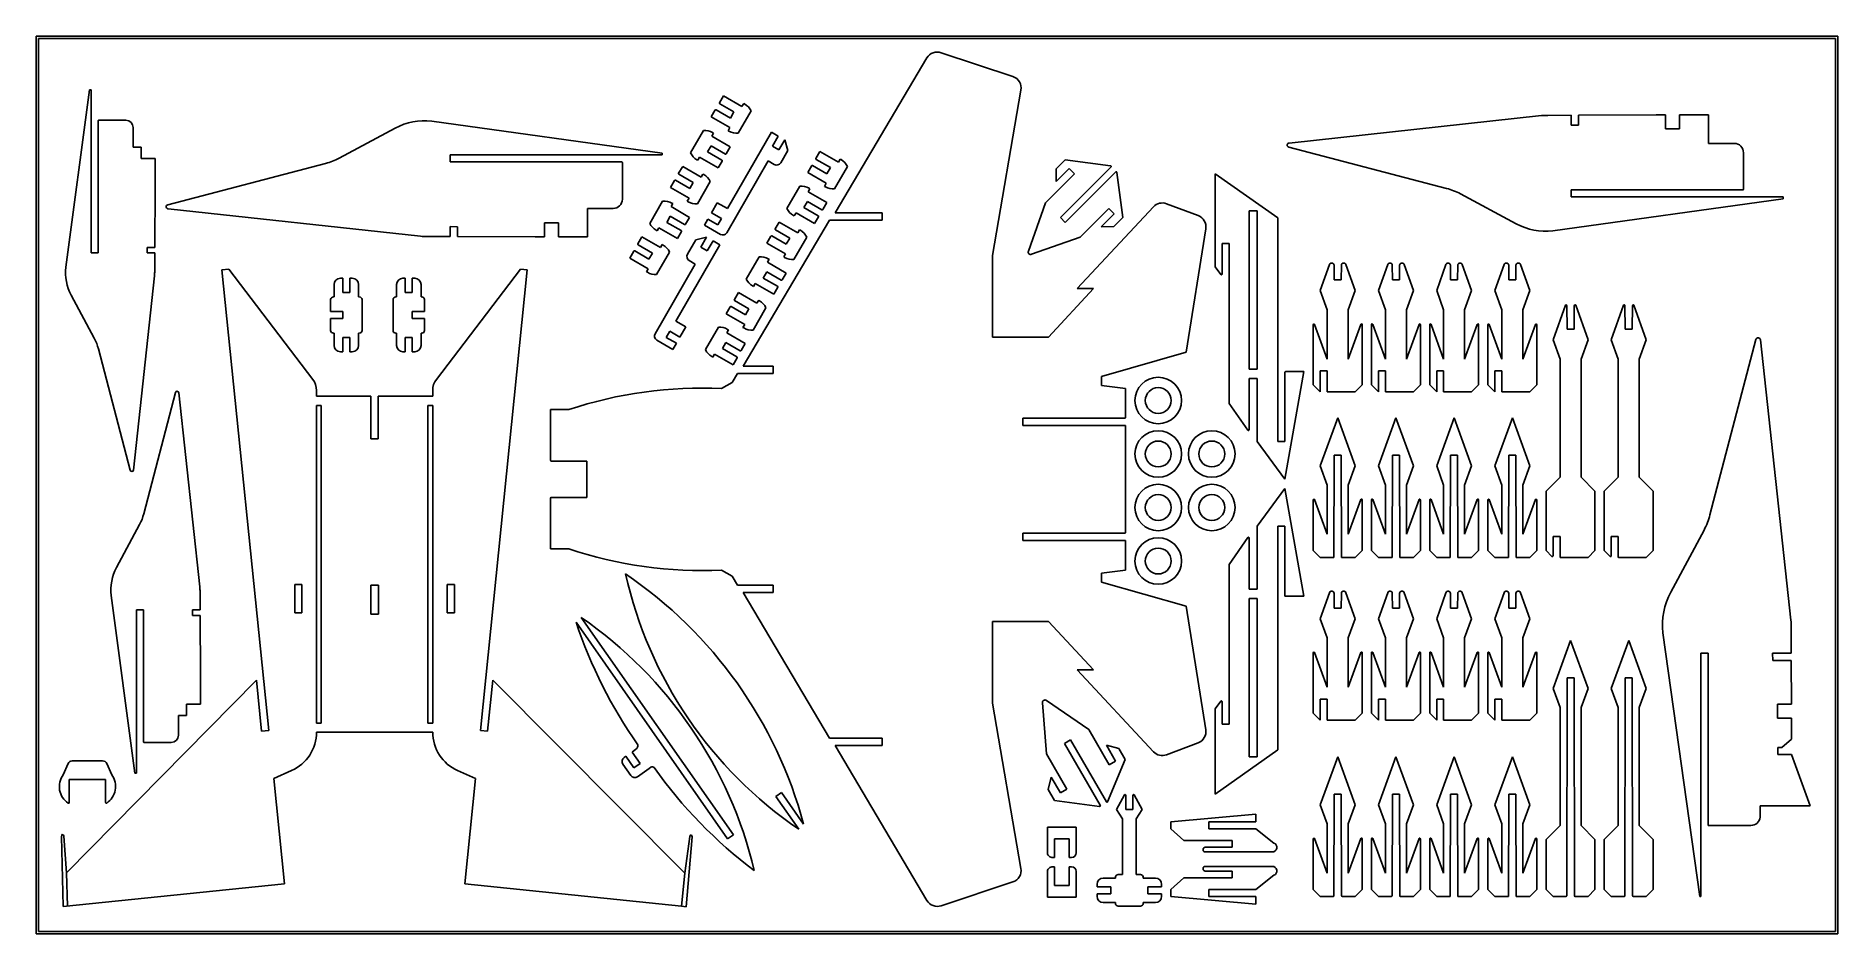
# Model space of a CAD drawing. Extents: x 0 to 250, y 0 to 125.
import ezdxf

# ---------------------------------------------------------------- set-up
doc = ezdxf.new("R2010")
doc.units = 0
for name, color, linetype in [('RED', 1, 'CONTINUOUS'), ('WHITE', 7, 'CONTINUOUS'), ('YELLOW', 2, 'CONTINUOUS')]:
    doc.layers.add(name, color=color, linetype=linetype)

msp = doc.modelspace()

# ---------------------------------------------------------------- linework, layer by layer
at = {"layer": 'RED', "linetype": 'CONTINUOUS'}
for p, q in [((249.90021, 124.579093), (0, 124.579093)), ((0, 124.579093), (0, 0)), ((249.90021, 0), (249.90021, 124.579093)), ((0, 0), (249.90021, 0))]:
    msp.add_line(p, q, dxfattribs=at)
at = {"layer": 'WHITE', "linetype": 'CONTINUOUS'}
for p, q in [((0.322889, 124.256204), (0.322889, 0.322889)), ((249.577321, 124.256204), (0.322889, 124.256204)), ((249.577321, 0.322889), (249.577321, 124.256204)), ((110.80655, 100.037583), (123.556432, 121.539239)), ((125.527133, 122.268249), (135.473236, 118.952881)), ((4.122353, 92.520671), (7.427592, 117.134799)), ((7.427592, 117.134799), (7.625664, 117.134799)), ((7.625664, 117.134799), (7.625664, 94.486551)), ((95.331614, 116.287939), (94.774631, 115.323216)), ((94.810087, 115.190894), (96.795457, 114.04464)), ((97.904207, 114.802652), (95.331614, 116.287939)), ((98.146373, 115.222096), (97.904207, 114.802652)), ((98.272206, 115.149446), (98.146373, 115.222096)), ((136.59689, 117.074745), (132.644489, 94.150817)), ((8.607245, 94.486551), (8.607245, 112.810153)), ((8.681832, 112.88474), (12.470401, 112.88474)), ((86.837552, 108.336742), (54.871151, 112.782318)), ((94.193432, 114.31655), (93.636449, 113.351827)), ((93.636449, 113.351827), (96.209042, 111.86654)), ((96.311124, 113.205751), (94.325754, 114.352005)), ((96.795457, 114.04464), (96.311124, 113.205751)), ((97.371769, 111.090686), (99.15748, 114.183627)), ((173.78302, 109.735137), (208.783089, 113.533594)), ((209.678889, 113.564662), (212.898286, 113.577794)), ((212.898286, 113.577794), (212.898286, 112.19933)), ((213.905698, 113.581903), (224.672763, 113.625821)), ((213.905698, 112.203439), (213.905698, 113.581903)), ((224.672763, 113.625821), (225.993954, 113.625821)), ((225.993954, 113.625821), (225.993954, 111.68849)), ((227.931285, 113.625821), (231.949379, 113.625821)), ((227.931285, 111.68849), (227.931285, 113.625821)), ((231.949379, 113.625821), (231.949379, 109.681829)), ((13.464898, 111.890244), (13.464898, 109.155893)), ((49.819064, 111.800506), (42.059578, 107.645925)), ((92.550543, 111.470983), (90.764832, 108.378041)), ((93.71327, 110.695128), (93.955436, 111.114573)), ((96.285863, 109.209841), (93.71327, 110.695128)), ((93.955436, 111.114573), (93.829603, 111.187223)), ((95.875312, 100.646192), (101.99405, 111.244157)), ((96.209042, 111.86654), (95.966875, 111.447095)), ((95.966875, 111.447095), (96.092709, 111.374445)), ((101.99405, 111.244157), (102.944791, 110.695246)), ((102.944791, 110.695246), (102.13757, 109.297098)), ((103.032385, 108.780476), (103.839606, 110.178625)), ((103.839606, 110.178625), (104.241436, 108.678973)), ((212.898286, 112.19933), (213.905698, 112.203439)), ((225.993954, 111.68849), (227.931285, 111.68849)), ((13.464898, 109.155893), (14.56444, 109.155893)), ((14.56444, 109.155893), (14.56444, 107.58222)), ((14.56444, 107.58222), (16.501772, 107.58222)), ((16.501772, 107.58222), (16.501772, 103.552899)), ((57.424243, 107.11084), (57.424243, 108.079506)), ((57.424243, 108.079506), (86.837552, 108.079506)), ((86.837552, 108.079506), (86.837552, 108.336742)), ((91.775939, 107.339572), (92.018105, 107.759017)), ((92.018105, 107.759017), (94.590698, 106.273729)), ((93.126855, 108.517028), (93.611187, 109.355917)), ((95.112225, 107.370774), (93.126855, 108.517028)), ((93.611187, 109.355917), (95.596558, 108.209663)), ((95.72888, 108.245119), (96.285863, 109.209841)), ((102.13757, 109.297098), (103.032385, 108.780476)), ((104.241436, 108.678973), (103.272771, 107.001195)), ((108.709015, 108.564492), (108.152032, 107.59977)), ((108.187488, 107.467448), (110.172859, 106.321194)), ((111.281608, 107.079205), (108.709015, 108.564492)), ((111.523775, 107.49865), (111.281608, 107.079205)), ((111.649608, 107.426), (111.523775, 107.49865)), ((195.627343, 103.432912), (173.740747, 109.165115)), ((231.949379, 109.681829), (235.500484, 109.681829)), ((236.792038, 108.390275), (236.792038, 103.316998)), ((40.153301, 106.89806), (18.266705, 101.165856)), ((81.221129, 107.11084), (57.424243, 107.11084)), ((81.317995, 101.940697), (81.317995, 107.013974)), ((89.679995, 106.499048), (89.123012, 105.534326)), ((89.158468, 105.402004), (91.143839, 104.255749)), ((92.252588, 105.013761), (89.679995, 106.499048)), ((91.650105, 107.412222), (91.775939, 107.339572)), ((92.494754, 105.433205), (92.252588, 105.013761)), ((92.620588, 105.360556), (92.494754, 105.433205)), ((94.590698, 106.273729), (95.147681, 107.238452)), ((101.551734, 107.249157), (95.804318, 97.294341)), ((102.390623, 106.764824), (101.551734, 107.249157)), ((107.570833, 106.593103), (107.01385, 105.628381)), ((107.01385, 105.628381), (109.586443, 104.143094)), ((109.688526, 105.482305), (107.703155, 106.628559)), ((110.172859, 106.321194), (109.688526, 105.482305)), ((110.74917, 103.367239), (112.534881, 106.460181)), ((140.001229, 101.450763), (144.001797, 105.451331)), ((143.271184, 106.181945), (141.467033, 104.377794)), ((141.467033, 104.377794), (141.48061, 106.145985)), ((141.48061, 106.145985), (142.734926, 107.400302)), ((149.063802, 106.403636), (142.056079, 99.395913)), ((142.734926, 107.400302), (149.008045, 106.568156)), ((142.741029, 98.710963), (149.748752, 105.718686)), ((144.001797, 105.451331), (143.271184, 106.181945)), ((149.913273, 105.662929), (150.745419, 99.389799)), ((163.523186, 92.556688), (163.523186, 105.47223)), ((163.523186, 105.47223), (172.241176, 99.337348)), ((16.501772, 103.552899), (16.467954, 95.262259)), ((88.541813, 104.527659), (87.98483, 103.562937)), ((87.98483, 103.562937), (90.557423, 102.077649)), ((90.659506, 103.41686), (88.674135, 104.563115)), ((91.143839, 104.255749), (90.659506, 103.41686)), ((91.72015, 101.301795), (93.505861, 104.394737)), ((105.927944, 103.747536), (104.142233, 100.654595)), ((107.090671, 102.971682), (107.332838, 103.391127)), ((109.663264, 101.486395), (107.090671, 102.971682)), ((107.332838, 103.391127), (107.207004, 103.463776)), ((109.586443, 104.143094), (109.344277, 103.723649)), ((109.344277, 103.723649), (109.47011, 103.650999)), ((205.293106, 98.530465), (197.53362, 102.685046)), ((236.695171, 103.220132), (212.898286, 103.220132)), ((212.898286, 103.220132), (212.898286, 102.251466)), ((18.308977, 100.595835), (53.309047, 96.797378)), ((76.475337, 96.70515), (76.475337, 100.649143)), ((76.475337, 100.649143), (80.026441, 100.649143)), ((86.898924, 101.682092), (85.113213, 98.58915)), ((88.061651, 100.906238), (88.303818, 101.325682)), ((90.634244, 99.42095), (88.061651, 100.906238)), ((88.303818, 101.325682), (88.177984, 101.398332)), ((90.557423, 102.077649), (90.315257, 101.658205)), ((90.315257, 101.658205), (90.44109, 101.585555)), ((93.669942, 100.055265), (94.477164, 101.453413)), ((95.068091, 99.248044), (93.669942, 100.055265)), ((94.477164, 101.453413), (95.875312, 100.646192)), ((105.15334, 99.616126), (105.395507, 100.03557)), ((105.395507, 100.03557), (107.9681, 98.550283)), ((106.504256, 100.793582), (106.988589, 101.632471)), ((108.489627, 99.647328), (106.504256, 100.793582)), ((106.988589, 101.632471), (108.97396, 100.486217)), ((109.106282, 100.521672), (109.663264, 101.486395)), ((117.368305, 100.037583), (110.80655, 100.037583)), ((117.368305, 99.030171), (117.368305, 100.037583)), ((137.641372, 94.725351), (140.001229, 101.450763)), ((144.369648, 89.533511), (154.965088, 100.885768)), ((148.796447, 100.656681), (144.795879, 96.656113)), ((149.527061, 99.926068), (148.796447, 100.656681)), ((156.782089, 101.312258), (161.163008, 99.669413)), ((168.237358, 78.350679), (168.237358, 100.3071)), ((168.237358, 100.3071), (169.335179, 100.3071)), ((169.335179, 100.3071), (169.335179, 78.350679)), ((242.311595, 101.99423), (210.345194, 97.548654)), ((212.898286, 102.251466), (242.311595, 102.251466)), ((242.311595, 102.251466), (242.311595, 101.99423)), ((57.424243, 96.753178), (57.424243, 98.131642)), ((57.424243, 98.131642), (58.431656, 98.127532)), ((58.431656, 98.127532), (58.431656, 96.749069)), ((70.519912, 96.70515), (70.519912, 98.642482)), ((70.519912, 98.642482), (72.457243, 98.642482)), ((72.457243, 98.642482), (72.457243, 96.70515)), ((85.998487, 97.623332), (86.12432, 97.550682)), ((86.12432, 97.550682), (86.366487, 97.970126)), ((86.366487, 97.970126), (88.93908, 96.484839)), ((87.475236, 98.728138), (87.959569, 99.567027)), ((89.460607, 97.581883), (87.475236, 98.728138)), ((87.959569, 99.567027), (89.944939, 98.420772)), ((90.077262, 98.456228), (90.634244, 99.42095)), ((92.685132, 98.349524), (93.169465, 99.188413)), ((94.92217, 97.05797), (92.685132, 98.349524)), ((93.169465, 99.188413), (94.567614, 98.381192)), ((94.567614, 98.381192), (95.068091, 99.248044)), ((98.056668, 78.78778), (110.050991, 99.030171)), ((103.057396, 98.775602), (102.500414, 97.81088)), ((102.535869, 97.678557), (104.52124, 96.532303)), ((105.629989, 97.290315), (103.057396, 98.775602)), ((105.027507, 99.688776), (105.15334, 99.616126)), ((105.872156, 97.709759), (105.629989, 97.290315)), ((105.997989, 97.637109), (105.872156, 97.709759)), ((107.9681, 98.550283), (108.525082, 99.515006)), ((110.050991, 99.030171), (117.368305, 99.030171)), ((142.056079, 99.395913), (142.741029, 98.710963)), ((147.722937, 98.121944), (149.527061, 99.926068)), ((149.491042, 98.135553), (147.722937, 98.121944)), ((150.745419, 99.389799), (149.491042, 98.135553)), ((162.231632, 97.833498), (159.508815, 80.718654)), ((172.241176, 99.337348), (172.241176, 68.330177)), ((15.406537, 95.262259), (15.403373, 94.486551)), ((16.467954, 95.262259), (15.406537, 95.262259)), ((54.204846, 96.76631), (57.424243, 96.753178)), ((58.431656, 96.749069), (69.198721, 96.70515)), ((69.198721, 96.70515), (70.519912, 96.70515)), ((72.457243, 96.70515), (76.475337, 96.70515)), ((84.028376, 96.710158), (83.471394, 95.745435)), ((83.506849, 95.613113), (85.49222, 94.466859)), ((86.600969, 95.22487), (84.028376, 96.710158)), ((86.843136, 95.644315), (86.600969, 95.22487)), ((86.968969, 95.571665), (86.843136, 95.644315)), ((88.716914, 85.018598), (94.835652, 95.616562)), ((88.93908, 96.484839), (89.496062, 97.449561)), ((91.490445, 96.280264), (90.350012, 94.304977)), ((92.990096, 96.682095), (91.490445, 96.280264)), ((92.182875, 95.283946), (92.990096, 96.682095)), ((93.07769, 94.767325), (92.182875, 95.283946)), ((93.884911, 96.165473), (93.07769, 94.767325)), ((94.835652, 95.616562), (93.884911, 96.165473)), ((101.919214, 96.804213), (101.362232, 95.83949)), ((101.362232, 95.83949), (103.934825, 94.354203)), ((104.036907, 95.693414), (102.051537, 96.839668)), ((104.52124, 96.532303), (104.036907, 95.693414)), ((105.097552, 93.578349), (106.883263, 96.671291)), ((144.795879, 96.656113), (138.070467, 94.296256)), ((165.460517, 95.785574), (164.491851, 95.785574)), ((164.491851, 95.785574), (164.491851, 91.53988)), ((165.460517, 73.607237), (165.460517, 95.785574)), ((7.625664, 94.486551), (8.607245, 94.486551)), ((15.403373, 94.486551), (16.46479, 94.486551)), ((16.46479, 94.486551), (16.454679, 92.007616)), ((82.890194, 94.738768), (82.333212, 93.774046)), ((82.333212, 93.774046), (84.905805, 92.288759)), ((85.007887, 93.62797), (83.022517, 94.774224)), ((85.49222, 94.466859), (85.007887, 93.62797)), ((91.425272, 92.938496), (85.849623, 83.281189)), ((86.068532, 91.512904), (87.854243, 94.605846)), ((90.586383, 93.422829), (91.425272, 92.938496)), ((100.276326, 93.958646), (98.490615, 90.865704)), ((101.439053, 93.182791), (101.681219, 93.602236)), ((104.011646, 91.697504), (101.439053, 93.182791)), ((101.681219, 93.602236), (101.555386, 93.674886)), ((103.934825, 94.354203), (103.692658, 93.934758)), ((103.692658, 93.934758), (103.818492, 93.862109)), ((132.644489, 94.150817), (132.644489, 82.817429)), ((164.31708, 91.482314), (163.523186, 92.556688)), ((179.38859, 92.877141), (178.102252, 89.258523)), ((180.039583, 90.745774), (180.015693, 92.772796)), ((181.032139, 92.772796), (181.008249, 90.745774)), ((182.94558, 89.258523), (181.659243, 92.877141)), ((187.460803, 92.877141), (186.174466, 89.258523)), ((188.111797, 90.745774), (188.087907, 92.772796)), ((189.104352, 92.772796), (189.080462, 90.745774)), ((191.017794, 89.258523), (189.731456, 92.877141)), ((195.533017, 92.877141), (194.246679, 89.258523)), ((196.18401, 90.745774), (196.16012, 92.772796)), ((197.176566, 92.772796), (197.152676, 90.745774)), ((199.090007, 89.258523), (197.80367, 92.877141)), ((203.60523, 92.877141), (202.318893, 89.258523)), ((204.256224, 90.745774), (204.232334, 92.772796)), ((205.248779, 92.772796), (205.224889, 90.745774)), ((207.162221, 89.258523), (205.875883, 92.877141)), ((16.430756, 91.31785), (13.505944, 64.367796)), ((26.720675, 92.222717), (25.774382, 92.126336)), ((25.774382, 92.126336), (32.281899, 28.234351)), ((38.377151, 76.948714), (26.720675, 92.222717)), ((41.342173, 90.100009), (41.342173, 88.390053)), ((42.553005, 90.971808), (42.213972, 90.971808)), ((42.553005, 88.995469), (42.553005, 90.971808)), ((43.860704, 90.971808), (43.521671, 90.971808)), ((43.521671, 90.971808), (43.521671, 88.995469)), ((44.732503, 88.390053), (44.732503, 90.100009)), ((50.001286, 88.390053), (50.001286, 90.100009)), ((50.873085, 90.971808), (51.212118, 90.971808)), ((51.212118, 90.971808), (51.212118, 88.995469)), ((52.180783, 88.995469), (52.180783, 90.971808)), ((52.180783, 90.971808), (52.519816, 90.971808)), ((53.391616, 90.100009), (53.391616, 88.390053)), ((67.185066, 92.222717), (55.52859, 76.948714)), ((61.623842, 28.234351), (68.131359, 92.126336)), ((68.131359, 92.126336), (67.185066, 92.222717)), ((84.905805, 92.288759), (84.663638, 91.869314)), ((84.663638, 91.869314), (84.789472, 91.796664)), ((99.501722, 89.827235), (99.743888, 90.24668)), ((99.743888, 90.24668), (102.316481, 88.761393)), ((100.852637, 91.004691), (101.33697, 91.84358)), ((102.838008, 89.858437), (100.852637, 91.004691)), ((101.33697, 91.84358), (103.322341, 90.697326)), ((103.454663, 90.732782), (104.011646, 91.697504)), ((181.008249, 90.745774), (180.039583, 90.745774)), ((189.080462, 90.745774), (188.111797, 90.745774)), ((197.152676, 90.745774), (196.18401, 90.745774)), ((205.224889, 90.745774), (204.256224, 90.745774)), ((8.077375, 82.655759), (4.878347, 88.630563)), ((40.85784, 88.002587), (40.85784, 86.372)), ((41.342173, 88.390053), (41.245306, 88.390053)), ((43.521671, 88.995469), (42.553005, 88.995469)), ((44.829369, 88.390053), (44.732503, 88.390053)), ((45.216835, 83.740459), (45.216835, 88.002587)), ((49.516953, 83.740459), (49.516953, 88.002587)), ((49.904419, 88.390053), (50.001286, 88.390053)), ((51.212118, 88.995469), (52.180783, 88.995469)), ((53.391616, 88.390053), (53.488482, 88.390053)), ((53.875948, 88.002587), (53.875948, 86.372)), ((97.405778, 88.986711), (96.848795, 88.021989)), ((96.884251, 87.889667), (98.869621, 86.743412)), ((99.978371, 87.501424), (97.405778, 88.986711)), ((99.375888, 89.899885), (99.501722, 89.827235)), ((100.220537, 87.920869), (99.978371, 87.501424)), ((100.346371, 87.848219), (100.220537, 87.920869)), ((102.316481, 88.761393), (102.873464, 89.726115)), ((140.398013, 82.817429), (146.666356, 89.533511)), ((146.666356, 89.533511), (144.369648, 89.533511)), ((178.102252, 89.258523), (179.070918, 86.597136)), ((181.976915, 86.597136), (182.94558, 89.258523)), ((186.174466, 89.258523), (187.143131, 86.597136)), ((190.049128, 86.597136), (191.017794, 89.258523)), ((194.246679, 89.258523), (195.215345, 86.597136)), ((198.121342, 86.597136), (199.090007, 89.258523)), ((202.318893, 89.258523), (203.287558, 86.597136)), ((206.193555, 86.597136), (207.162221, 89.258523)), ((40.85784, 86.372), (42.553005, 86.372)), ((42.553005, 85.371046), (40.85784, 85.371046)), ((40.85784, 85.371046), (40.85784, 83.740459)), ((42.553005, 86.372), (42.553005, 85.371046)), ((53.875948, 86.372), (52.180783, 86.372)), ((52.180783, 86.372), (52.180783, 85.371046)), ((52.180783, 85.371046), (53.875948, 85.371046)), ((53.875948, 85.371046), (53.875948, 83.740459)), ((90.115063, 84.211376), (88.716914, 85.018598)), ((96.267596, 87.015322), (95.710613, 86.0506)), ((95.710613, 86.0506), (98.283206, 84.565312)), ((98.385289, 85.904523), (96.399918, 87.050778)), ((98.869621, 86.743412), (98.385289, 85.904523)), ((99.445933, 83.789458), (101.231644, 86.8824)), ((179.070918, 86.597136), (179.070918, 79.767564)), ((181.976915, 79.767564), (181.976915, 86.597136)), ((187.143131, 86.597136), (187.143131, 79.767564)), ((190.049128, 79.767564), (190.049128, 86.597136)), ((195.215345, 86.597136), (195.215345, 79.767564)), ((198.121342, 79.767564), (198.121342, 86.597136)), ((203.287558, 86.597136), (203.287558, 79.767564)), ((206.193555, 79.767564), (206.193555, 86.597136)), ((212.101496, 87.226345), (210.391106, 82.414818)), ((212.328437, 83.902069), (212.289627, 87.195042)), ((213.335913, 87.195042), (213.297103, 83.902069)), ((215.234434, 82.414818), (213.524044, 87.226345)), ((220.17371, 87.226345), (218.46332, 82.414818)), ((220.400651, 83.902069), (220.361841, 87.195042)), ((221.408127, 87.195042), (221.369316, 83.902069)), ((223.306648, 82.414818), (221.596258, 87.226345)), ((41.245306, 83.352992), (41.342173, 83.352992)), ((41.342173, 83.352992), (41.342173, 81.641329)), ((42.553005, 80.76953), (42.553005, 82.747576)), ((42.553005, 82.747576), (43.521671, 82.747576)), ((43.521671, 82.747576), (43.521671, 80.76953)), ((44.732503, 81.641329), (44.732503, 83.352992)), ((44.732503, 83.352992), (44.829369, 83.352992)), ((50.001286, 83.352992), (49.904419, 83.352992)), ((50.001286, 81.641329), (50.001286, 83.352992)), ((52.180783, 82.747576), (51.212118, 82.747576)), ((51.212118, 82.747576), (51.212118, 80.76953)), ((52.180783, 80.76953), (52.180783, 82.747576)), ((53.488482, 83.352992), (53.391616, 83.352992)), ((53.391616, 83.352992), (53.391616, 81.641329)), ((87.409216, 82.753597), (87.909693, 83.620449)), ((88.807364, 81.946376), (87.409216, 82.753597)), ((87.909693, 83.620449), (89.307841, 82.813228)), ((89.307841, 82.813228), (90.115063, 84.211376)), ((94.624707, 84.169755), (92.838996, 81.076813)), ((95.787434, 83.393901), (96.029601, 83.813345)), ((98.360027, 81.908614), (95.787434, 83.393901)), ((96.029601, 83.813345), (95.903767, 83.885995)), ((98.283206, 84.565312), (98.04104, 84.145868)), ((98.04104, 84.145868), (98.166873, 84.073218)), ((132.644489, 82.817429), (140.398013, 82.817429)), ((177.133586, 84.54098), (177.133586, 76.17665)), ((179.070918, 79.767564), (177.321478, 84.57411)), ((183.726354, 84.57411), (181.976915, 79.767564)), ((183.914246, 76.17665), (183.914246, 84.54098)), ((185.2058, 84.54098), (185.2058, 76.17665)), ((187.143131, 79.767564), (185.393691, 84.57411)), ((191.798568, 84.57411), (190.049128, 79.767564)), ((191.986459, 76.17665), (191.986459, 84.54098)), ((193.278013, 84.54098), (193.278013, 76.17665)), ((195.215345, 79.767564), (193.465905, 84.57411)), ((199.870781, 84.57411), (198.121342, 79.767564)), ((200.058673, 76.17665), (200.058673, 84.54098)), ((201.350227, 84.54098), (201.350227, 76.17665)), ((203.287558, 79.767564), (201.538118, 84.57411)), ((207.942995, 84.57411), (206.193555, 79.767564)), ((208.130886, 76.17665), (208.130886, 84.54098)), ((213.297103, 83.902069), (212.328437, 83.902069)), ((221.369316, 83.902069), (220.400651, 83.902069)), ((232.153595, 58.14887), (238.52271, 82.46731)), ((13.067028, 64.335247), (8.653231, 81.187925)), ((42.213972, 80.76953), (42.553005, 80.76953)), ((43.521671, 80.76953), (43.860704, 80.76953)), ((51.212118, 80.76953), (50.873085, 80.76953)), ((52.519816, 80.76953), (52.180783, 80.76953)), ((86.085994, 82.399041), (88.323031, 81.107487)), ((88.323031, 81.107487), (88.807364, 81.946376)), ((93.72427, 80.110995), (93.850103, 80.038345)), ((93.850103, 80.038345), (94.092269, 80.457789)), ((94.092269, 80.457789), (96.664862, 78.972502)), ((95.201019, 81.215801), (95.685352, 82.05469)), ((97.186389, 80.069547), (95.201019, 81.215801)), ((95.685352, 82.05469), (97.670722, 80.908436)), ((97.803044, 80.943891), (98.360027, 81.908614)), ((159.508815, 80.718654), (147.755673, 77.360613)), ((210.391106, 82.414818), (211.359772, 79.753432)), ((214.265769, 79.753432), (215.234434, 82.414818)), ((218.46332, 82.414818), (219.431985, 79.753432)), ((222.337982, 79.753432), (223.306648, 82.414818)), ((239.156067, 82.420341), (243.376575, 43.531375)), ((96.54555, 76.521103), (97.301109, 77.780368)), ((96.664862, 78.972502), (97.221845, 79.937224)), ((97.301109, 77.780368), (102.229049, 77.780368)), ((102.229049, 78.78778), (98.056668, 78.78778)), ((102.229049, 77.780368), (102.229049, 78.78778)), ((169.335179, 78.350679), (168.237358, 78.350679)), ((175.842032, 78.016833), (173.209842, 63.088939)), ((173.209842, 68.330177), (173.209842, 77.919966)), ((173.306709, 78.016833), (175.842032, 78.016833)), ((178.102252, 75.207985), (178.102252, 78.113982)), ((178.102252, 78.113982), (179.070918, 78.113982)), ((179.070918, 78.113982), (179.070918, 75.207985)), ((186.174466, 75.207985), (186.174466, 78.113982)), ((186.174466, 78.113982), (187.143131, 78.113982)), ((187.143131, 78.113982), (187.143131, 75.207985)), ((194.246679, 75.207985), (194.246679, 78.113982)), ((194.246679, 78.113982), (195.215345, 78.113982)), ((195.215345, 78.113982), (195.215345, 75.207985)), ((202.318893, 75.207985), (202.318893, 78.113982)), ((202.318893, 78.113982), (203.287558, 78.113982)), ((203.287558, 78.113982), (203.287558, 75.207985)), ((211.359772, 79.753432), (211.359772, 63.393313)), ((214.265769, 63.393313), (214.265769, 79.753432)), ((219.431985, 79.753432), (219.431985, 63.393313)), ((222.337982, 63.393313), (222.337982, 79.753432)), ((14.943222, 58.277048), (19.357019, 75.129727)), ((19.795935, 75.097177), (22.720747, 48.147123)), ((38.893573, 74.593003), (38.893573, 75.420789)), ((55.012168, 75.420789), (55.012168, 74.593003)), ((95.067254, 75.681592), (96.54555, 76.521103)), ((147.755673, 77.360613), (147.755673, 76.101348)), ((147.755673, 76.101348), (151.113713, 75.681592)), ((151.113713, 75.681592), (151.113713, 71.664859)), ((169.335179, 77.059125), (168.237358, 77.059125)), ((168.237358, 77.059125), (168.237358, 69.932837)), ((169.335179, 68.330177), (169.335179, 77.059125)), ((177.133586, 76.17665), (178.102252, 75.207985)), ((179.070918, 75.207985), (182.94558, 75.207985)), ((182.94558, 75.207985), (183.914246, 76.17665)), ((185.2058, 76.17665), (186.174466, 75.207985)), ((187.143131, 75.207985), (191.017794, 75.207985)), ((191.017794, 75.207985), (191.986459, 76.17665)), ((193.278013, 76.17665), (194.246679, 75.207985)), ((195.215345, 75.207985), (199.090007, 75.207985)), ((199.090007, 75.207985), (200.058673, 76.17665)), ((201.350227, 76.17665), (202.318893, 75.207985)), ((203.287558, 75.207985), (207.162221, 75.207985)), ((207.162221, 75.207985), (208.130886, 76.17665)), ((46.449164, 74.593003), (38.893573, 74.593003)), ((39.565181, 73.333738), (38.893573, 73.333738)), ((38.893573, 73.333738), (38.893573, 29.259452)), ((39.565181, 29.259452), (39.565181, 73.333738)), ((46.449164, 68.716432), (46.449164, 74.593003)), ((55.012168, 74.593003), (47.456577, 74.593003)), ((47.456577, 74.593003), (47.456577, 68.716432)), ((54.34056, 29.259452), (54.34056, 73.333738)), ((54.34056, 73.333738), (55.012168, 73.333738)), ((55.012168, 73.333738), (55.012168, 29.259452)), ((71.360244, 65.704337), (71.360244, 72.743307)), ((71.360244, 72.743307), (73.878775, 72.743307)), ((168.062323, 69.875629), (165.460517, 73.607237)), ((151.016847, 71.567992), (136.84204, 71.567992)), ((136.84204, 71.567992), (136.84204, 70.56058)), ((136.84204, 70.56058), (151.016847, 70.56058)), ((151.113713, 70.463714), (151.113713, 55.714165)), ((180.523916, 71.593165), (178.102252, 64.939698)), ((182.94558, 64.939698), (180.523916, 71.593165)), ((188.59613, 71.593165), (186.174466, 64.939698)), ((191.017794, 64.939698), (188.59613, 71.593165)), ((196.668343, 71.593165), (194.246679, 64.939698)), ((199.090007, 64.939698), (196.668343, 71.593165)), ((204.740557, 71.593165), (202.318893, 64.939698)), ((207.162221, 64.939698), (204.740557, 71.593165)), ((47.456577, 68.716432), (46.449164, 68.716432)), ((173.209842, 63.088939), (169.335179, 68.330177)), ((172.241176, 68.330177), (173.209842, 68.330177)), ((76.397305, 65.60747), (71.457111, 65.60747)), ((76.397305, 60.570409), (76.397305, 65.60747)), ((179.994379, 52.219853), (180.039583, 66.426949)), ((180.039583, 66.426949), (181.008249, 66.426949)), ((181.008249, 66.426949), (181.053453, 52.219853)), ((188.066592, 52.219853), (188.111797, 66.426949)), ((188.111797, 66.426949), (189.080462, 66.426949)), ((189.080462, 66.426949), (189.125667, 52.219853)), ((196.138806, 52.219853), (196.18401, 66.426949)), ((196.18401, 66.426949), (197.152676, 66.426949)), ((197.152676, 66.426949), (197.19788, 52.219853)), ((204.211019, 52.219853), (204.256224, 66.426949)), ((204.256224, 66.426949), (205.224889, 66.426949)), ((205.224889, 66.426949), (205.270094, 52.219853)), ((178.102252, 64.939698), (179.070918, 62.278311)), ((181.976915, 62.278311), (182.94558, 64.939698)), ((186.174466, 64.939698), (187.143131, 62.278311)), ((190.049128, 62.278311), (191.017794, 64.939698)), ((194.246679, 64.939698), (195.215345, 62.278311)), ((198.121342, 62.278311), (199.090007, 64.939698)), ((202.318893, 64.939698), (203.287558, 62.278311)), ((206.193555, 62.278311), (207.162221, 64.939698)), ((211.359772, 63.393313), (209.42244, 61.455981)), ((216.2031, 61.455981), (214.265769, 63.393313)), ((219.431985, 63.393313), (217.494654, 61.455981)), ((224.275313, 61.455981), (222.337982, 63.393313)), ((71.360244, 53.434572), (71.360244, 60.473542)), ((71.457111, 60.570409), (76.397305, 60.570409)), ((173.209842, 61.797385), (169.335179, 56.556148)), ((175.842032, 46.869492), (173.209842, 61.797385)), ((177.133586, 60.222155), (177.133586, 53.188519)), ((179.070918, 55.448738), (177.321478, 60.255285)), ((179.070918, 62.278311), (179.070918, 55.448738)), ((181.976915, 55.448738), (181.976915, 62.278311)), ((183.726354, 60.255285), (181.976915, 55.448738)), ((183.914246, 53.188519), (183.914246, 60.222155)), ((185.2058, 60.222155), (185.2058, 53.188519)), ((187.143131, 55.448738), (185.393691, 60.255285)), ((187.143131, 62.278311), (187.143131, 55.448738)), ((190.049128, 55.448738), (190.049128, 62.278311)), ((191.798568, 60.255285), (190.049128, 55.448738)), ((191.986459, 53.188519), (191.986459, 60.222155)), ((193.278013, 60.222155), (193.278013, 53.188519)), ((195.215345, 55.448738), (193.465905, 60.255285)), ((195.215345, 62.278311), (195.215345, 55.448738)), ((198.121342, 55.448738), (198.121342, 62.278311)), ((199.870781, 60.255285), (198.121342, 55.448738)), ((200.058673, 53.188519), (200.058673, 60.222155)), ((201.350227, 60.222155), (201.350227, 53.188519)), ((203.287558, 55.448738), (201.538118, 60.255285)), ((203.287558, 62.278311), (203.287558, 55.448738)), ((206.193555, 55.448738), (206.193555, 62.278311)), ((207.942995, 60.255285), (206.193555, 55.448738)), ((208.130886, 53.188519), (208.130886, 60.222155)), ((209.42244, 61.455981), (209.42244, 53.188519)), ((216.2031, 53.188519), (216.2031, 61.455981)), ((217.494654, 61.455981), (217.494654, 53.188519)), ((224.275313, 53.188519), (224.275313, 61.455981)), ((11.168338, 50.83441), (14.367366, 56.809214)), ((151.016847, 55.617299), (136.84204, 55.617299)), ((136.84204, 55.617299), (136.84204, 54.609886)), ((168.062323, 55.010695), (165.460517, 51.279087)), ((169.335179, 56.556148), (169.335179, 47.8272)), ((172.241176, 25.548977), (172.241176, 56.556148)), ((172.241176, 56.556148), (173.209842, 56.556148)), ((173.209842, 56.556148), (173.209842, 46.869492)), ((210.391106, 52.453709), (210.391106, 55.12585)), ((210.391106, 55.12585), (211.359772, 55.12585)), ((211.359772, 55.12585), (211.359772, 52.316719)), ((218.46332, 52.453709), (218.46332, 55.12585)), ((218.46332, 55.12585), (219.431985, 55.12585)), ((219.431985, 55.12585), (219.431985, 52.316719)), ((226.706432, 47.409133), (231.322633, 56.030784)), ((73.878775, 53.434572), (71.360244, 53.434572)), ((136.84204, 54.609886), (151.016847, 54.609886)), ((151.113713, 54.51302), (151.113713, 50.496286)), ((168.237358, 47.8272), (168.237358, 54.953487)), ((177.133586, 53.188519), (178.102252, 52.219853)), ((182.94558, 52.219853), (183.914246, 53.188519)), ((185.2058, 53.188519), (186.174466, 52.219853)), ((191.017794, 52.219853), (191.986459, 53.188519)), ((193.278013, 53.188519), (194.246679, 52.219853)), ((199.090007, 52.219853), (200.058673, 53.188519)), ((201.350227, 53.188519), (202.318893, 52.219853)), ((207.162221, 52.219853), (208.130886, 53.188519)), ((209.42244, 53.188519), (210.225745, 52.385214)), ((215.234434, 52.219853), (216.2031, 53.188519)), ((217.494654, 53.188519), (218.297958, 52.385214)), ((223.306648, 52.219853), (224.275313, 53.188519)), ((96.54555, 49.656776), (95.067254, 50.496286)), ((151.113713, 50.496286), (147.755673, 50.076531)), ((147.755673, 50.076531), (147.755673, 48.817266)), ((165.460517, 51.279087), (165.460517, 29.100751)), ((178.102252, 52.219853), (179.994379, 52.219853)), ((181.053453, 52.219853), (182.94558, 52.219853)), ((186.174466, 52.219853), (188.066592, 52.219853)), ((189.125667, 52.219853), (191.017794, 52.219853)), ((194.246679, 52.219853), (196.138806, 52.219853)), ((197.19788, 52.219853), (199.090007, 52.219853)), ((202.318893, 52.219853), (204.211019, 52.219853)), ((205.270094, 52.219853), (207.162221, 52.219853)), ((211.456638, 52.219853), (215.234434, 52.219853)), ((219.528852, 52.219853), (223.306648, 52.219853)), ((36.878748, 48.475392), (35.871336, 48.475392)), ((35.871336, 48.475392), (35.871336, 44.536151)), ((36.878748, 44.536151), (36.878748, 48.475392)), ((47.476466, 48.391114), (46.429275, 48.391114)), ((46.429275, 48.391114), (46.429275, 44.386264)), ((47.476466, 44.386264), (47.476466, 48.391114)), ((58.034405, 48.475392), (57.026993, 48.475392)), ((57.026993, 48.475392), (57.026993, 44.536151)), ((58.034405, 44.536151), (58.034405, 48.475392)), ((97.301109, 48.397511), (96.54555, 49.656776)), ((102.229049, 48.397511), (97.301109, 48.397511)), ((102.229049, 47.38687), (102.229049, 48.397511)), ((147.755673, 48.817266), (159.508815, 45.459225)), ((169.335179, 47.8272), (168.237358, 47.8272)), ((13.717583, 22.330174), (10.412344, 46.944303)), ((22.74467, 47.457358), (22.754781, 44.978422)), ((110.050991, 27.147708), (98.081854, 47.38687)), ((98.081854, 47.38687), (102.229049, 47.38687)), ((159.508815, 45.459225), (162.231632, 28.344381)), ((168.237358, 24.579225), (168.237358, 46.535646)), ((168.237358, 46.535646), (169.335179, 46.535646)), ((169.335179, 46.535646), (169.335179, 24.579225)), ((173.209842, 46.869492), (175.842032, 46.869492)), ((179.38859, 47.34834), (178.102252, 43.729723)), ((180.039583, 45.216973), (180.015693, 47.243996)), ((181.008249, 45.216973), (180.039583, 45.216973)), ((181.032139, 47.243996), (181.008249, 45.216973)), ((182.94558, 43.729723), (181.659243, 47.34834)), ((187.460803, 47.34834), (186.174466, 43.729723)), ((188.111797, 45.216973), (188.087907, 47.243996)), ((189.080462, 45.216973), (188.111797, 45.216973)), ((189.104352, 47.243996), (189.080462, 45.216973)), ((191.017794, 43.729723), (189.731456, 47.34834)), ((195.533017, 47.34834), (194.246679, 43.729723)), ((196.18401, 45.216973), (196.16012, 47.243996)), ((197.152676, 45.216973), (196.18401, 45.216973)), ((197.176566, 47.243996), (197.152676, 45.216973)), ((199.090007, 43.729723), (197.80367, 47.34834)), ((203.60523, 47.34834), (202.318893, 43.729723)), ((204.256224, 45.216973), (204.232334, 47.243996)), ((205.224889, 45.216973), (204.256224, 45.216973)), ((205.248779, 47.243996), (205.224889, 45.216973)), ((207.162221, 43.729723), (205.875883, 47.34834)), ((14.897236, 44.978422), (13.915655, 44.978422)), ((13.915655, 44.978422), (13.915655, 22.330174)), ((14.897236, 26.65482), (14.897236, 44.978422)), ((22.754781, 44.978422), (21.693364, 44.978422)), ((21.693364, 44.978422), (21.696528, 44.202715)), ((21.696528, 44.202715), (22.757945, 44.202715)), ((22.757945, 44.202715), (22.791763, 35.912074)), ((35.871336, 44.536151), (36.878748, 44.536151)), ((46.429275, 44.386264), (47.476466, 44.386264)), ((57.026993, 44.536151), (58.034405, 44.536151)), ((95.916918, 13.214379), (74.889642, 43.244441)), ((75.616262, 43.906795), (96.715692, 13.773686)), ((140.398013, 43.36045), (132.644489, 43.36045)), ((132.644489, 43.36045), (132.644489, 32.027062)), ((146.666356, 36.644368), (140.398013, 43.36045)), ((178.102252, 43.729723), (179.070918, 41.068336)), ((181.976915, 41.068336), (182.94558, 43.729723)), ((186.174466, 43.729723), (187.143131, 41.068336)), ((190.049128, 41.068336), (191.017794, 43.729723)), ((194.246679, 43.729723), (195.215345, 41.068336)), ((198.121342, 41.068336), (199.090007, 43.729723)), ((202.318893, 43.729723), (203.287558, 41.068336)), ((206.193555, 41.068336), (207.162221, 43.729723)), ((243.411095, 42.536041), (243.428523, 38.958934)), ((179.070918, 41.068336), (179.070918, 34.238763)), ((181.976915, 34.238763), (181.976915, 41.068336)), ((187.143131, 41.068336), (187.143131, 34.238763)), ((190.049128, 34.238763), (190.049128, 41.068336)), ((195.215345, 41.068336), (195.215345, 34.238763)), ((198.121342, 34.238763), (198.121342, 41.068336)), ((203.287558, 41.068336), (203.287558, 34.238763)), ((206.193555, 34.238763), (206.193555, 41.068336)), ((212.81277, 40.718924), (210.391106, 34.065456)), ((215.234434, 34.065456), (212.81277, 40.718924)), ((220.884984, 40.718924), (218.46332, 34.065456)), ((223.306648, 34.065456), (220.884984, 40.718924)), ((230.758555, 5.201184), (225.615531, 41.795703)), ((177.133586, 39.012179), (177.133586, 30.64785)), ((179.070918, 34.238763), (177.321478, 39.04531)), ((183.726354, 39.04531), (181.976915, 34.238763)), ((183.914246, 30.64785), (183.914246, 39.012179)), ((185.2058, 39.012179), (185.2058, 30.64785)), ((187.143131, 34.238763), (185.393691, 39.04531)), ((191.798568, 39.04531), (190.049128, 34.238763)), ((191.986459, 30.64785), (191.986459, 39.012179)), ((193.278013, 39.012179), (193.278013, 30.64785)), ((195.215345, 34.238763), (193.465905, 39.04531)), ((199.870781, 39.04531), (198.121342, 34.238763)), ((200.058673, 30.64785), (200.058673, 39.012179)), ((201.350227, 39.012179), (201.350227, 30.64785)), ((203.287558, 34.238763), (201.538118, 39.04531)), ((207.942995, 39.04531), (206.193555, 34.238763)), ((208.130886, 30.64785), (208.130886, 39.012179)), ((231.902104, 38.958934), (230.894692, 38.958934)), ((230.894692, 38.958934), (230.894692, 5.201184)), ((231.902104, 15.065182), (231.902104, 38.958934)), ((243.428523, 38.958934), (240.842556, 38.958934)), ((240.842556, 38.958934), (240.846665, 37.951522)), ((240.846665, 37.951522), (243.428523, 37.951522)), ((243.428523, 37.951522), (243.453917, 31.882745)), ((30.556615, 35.231382), (4.208331, 8.462144)), ((22.791763, 35.912074), (22.791763, 31.882754)), ((31.279672, 28.132273), (30.556615, 35.231382)), ((63.349126, 35.231382), (62.626069, 28.132273)), ((89.986666, 8.441888), (63.349126, 35.231382)), ((154.965088, 25.29211), (144.369648, 36.644368)), ((144.369648, 36.644368), (146.666356, 36.644368)), ((212.283377, 5.297907), (212.328437, 35.552707)), ((212.328437, 35.552707), (213.297103, 35.552707)), ((213.297103, 35.552707), (213.342163, 5.297907)), ((220.355591, 5.297907), (220.400651, 35.552707)), ((220.400651, 35.552707), (221.369316, 35.552707)), ((221.369316, 35.552707), (221.414377, 5.297907)), ((178.102252, 29.679184), (178.102252, 32.585181)), ((178.102252, 32.585181), (179.070918, 32.585181)), ((179.070918, 32.585181), (179.070918, 29.679184)), ((186.174466, 29.679184), (186.174466, 32.585181)), ((186.174466, 32.585181), (187.143131, 32.585181)), ((187.143131, 32.585181), (187.143131, 29.679184)), ((194.246679, 29.679184), (194.246679, 32.585181)), ((194.246679, 32.585181), (195.215345, 32.585181)), ((195.215345, 32.585181), (195.215345, 29.679184)), ((202.318893, 29.679184), (202.318893, 32.585181)), ((202.318893, 32.585181), (203.287558, 32.585181)), ((203.287558, 32.585181), (203.287558, 29.679184)), ((210.391106, 34.065456), (211.359772, 31.40407)), ((214.265769, 31.40407), (215.234434, 34.065456)), ((218.46332, 34.065456), (219.431985, 31.40407)), ((222.337982, 31.40407), (223.306648, 34.065456)), ((20.854431, 30.30908), (19.754889, 30.30908)), ((19.754889, 30.30908), (19.754889, 27.57473)), ((22.791763, 31.882754), (20.854431, 31.882754)), ((20.854431, 31.882754), (20.854431, 30.30908)), ((132.644489, 32.027062), (136.59689, 9.103134)), ((140.129168, 24.978204), (139.590386, 32.085229)), ((140.115918, 32.388645), (146.001391, 28.368533)), ((164.31708, 32.292125), (163.523186, 31.21775)), ((163.523186, 31.21775), (163.523186, 19.414095)), ((164.491851, 29.100751), (164.491851, 32.234558)), ((177.133586, 30.64785), (178.102252, 29.679184)), ((182.94558, 29.679184), (183.914246, 30.64785)), ((185.2058, 30.64785), (186.174466, 29.679184)), ((191.017794, 29.679184), (191.986459, 30.64785)), ((193.278013, 30.64785), (194.246679, 29.679184)), ((199.090007, 29.679184), (200.058673, 30.64785)), ((201.350227, 30.64785), (202.318893, 29.679184)), ((207.162221, 29.679184), (208.130886, 30.64785)), ((211.359772, 31.40407), (211.359772, 15.043951)), ((214.265769, 15.043951), (214.265769, 31.40407)), ((219.431985, 31.40407), (219.431985, 15.043951)), ((222.337982, 15.043951), (222.337982, 31.40407)), ((243.453917, 31.882745), (241.516602, 31.874639)), ((241.516602, 31.874639), (241.524709, 29.937325)), ((32.281899, 28.234351), (31.279672, 28.132273)), ((38.893573, 29.259452), (39.565181, 29.259452)), ((38.893573, 28.000187), (55.012168, 28.000187)), ((55.012168, 29.259452), (54.34056, 29.259452)), ((62.626069, 28.132273), (61.623842, 28.234351)), ((146.001391, 28.368533), (148.83022, 23.468858)), ((165.460517, 29.100751), (164.491851, 29.100751)), ((179.070918, 29.679184), (182.94558, 29.679184)), ((187.143131, 29.679184), (191.017794, 29.679184)), ((195.215345, 29.679184), (199.090007, 29.679184)), ((203.287558, 29.679184), (207.162221, 29.679184)), ((241.524709, 29.937325), (243.462023, 29.945431)), ((243.462023, 29.945431), (243.474318, 27.007034)), ((18.760392, 26.580233), (14.971823, 26.580233)), ((83.203269, 25.624965), (82.653662, 25.240126)), ((82.653662, 25.240126), (83.766028, 23.651503)), ((117.368305, 27.147708), (110.050991, 27.147708)), ((123.556432, 4.63864), (110.80655, 26.140296)), ((110.80655, 26.140296), (117.368305, 26.140296)), ((117.368305, 26.140296), (117.368305, 27.147708)), ((143.484724, 26.915535), (142.645835, 26.431202)), ((142.645835, 26.431202), (147.601044, 17.848529)), ((148.439933, 18.332862), (143.484724, 26.915535)), ((149.725035, 23.98548), (148.449327, 26.195071)), ((148.449327, 26.195071), (150.151269, 25.722924)), ((150.151269, 25.722924), (151.040807, 24.188459)), ((161.163008, 26.508465), (156.782089, 24.865621)), ((163.523186, 19.414095), (172.241176, 25.548977)), ((242.12662, 25.876181), (241.541719, 25.876181)), ((241.541719, 25.876181), (241.541719, 24.8946)), ((243.474318, 27.007034), (242.12662, 25.876181)), ((4.439345, 23.632853), (3.761047, 22.08246)), ((9.223343, 24.019791), (5.030978, 24.019791)), ((10.493273, 22.08246), (9.814976, 23.632853)), ((32.962424, 21.552837), (35.445015, 22.668885)), ((58.460726, 22.668885), (60.943317, 21.552837)), ((81.384197, 23.562888), (82.495404, 21.975919)), ((81.807278, 24.647482), (81.542784, 24.46228)), ((82.919644, 23.058859), (81.807278, 24.647482)), ((83.766028, 23.651503), (82.919644, 23.058859)), ((83.394796, 21.817332), (85.022917, 22.957355)), ((85.022917, 22.957355), (85.270576, 23.138547)), ((142.957997, 20.078529), (140.129168, 24.978204)), ((151.040807, 24.188459), (148.613278, 18.344138)), ((148.83022, 23.468858), (149.725035, 23.98548)), ((169.335179, 24.579225), (168.237358, 24.579225)), ((180.523916, 24.574497), (178.102252, 17.921029)), ((182.94558, 17.921029), (180.523916, 24.574497)), ((188.59613, 24.574497), (186.174466, 17.921029)), ((191.017794, 17.921029), (188.59613, 24.574497)), ((196.668343, 24.574497), (194.246679, 17.921029)), ((199.090007, 17.921029), (196.668343, 24.574497)), ((204.740557, 24.574497), (202.318893, 17.921029)), ((207.162221, 17.921029), (204.740557, 24.574497)), ((241.541719, 24.8946), (243.47905, 24.8946)), ((243.47905, 24.8946), (246.062158, 17.791052)), ((4.60863, 18.221623), (4.60863, 21.436683)), ((4.60863, 21.436683), (9.645691, 21.436683)), ((9.645691, 21.436683), (9.645691, 18.221623)), ((13.915655, 22.330174), (13.717583, 22.330174)), ((34.451072, 6.937023), (32.962424, 21.552837)), ((60.943317, 21.552837), (59.454669, 6.937023)), ((140.345797, 20.061732), (140.78822, 21.770205)), ((141.229454, 18.523912), (140.345797, 20.061732)), ((140.78822, 21.770205), (142.063182, 19.561907)), ((142.063182, 19.561907), (142.957997, 20.078529)), ((103.391784, 19.630859), (102.59301, 19.071551)), ((102.59301, 19.071551), (105.765683, 14.540503)), ((106.454325, 15.257097), (103.391784, 19.630859)), ((147.504606, 17.704046), (141.229454, 18.523912)), ((149.841583, 17.274537), (150.960631, 19.319123)), ((151.133137, 19.258611), (151.133137, 17.274537)), ((152.114718, 17.274537), (152.114718, 19.258611)), ((152.287225, 19.319123), (153.406273, 17.274537)), ((178.102252, 17.921029), (179.070918, 15.259643)), ((179.994686, 5.297743), (180.039583, 19.40828)), ((180.039583, 19.40828), (181.008249, 19.40828)), ((181.008249, 19.40828), (181.053146, 5.297743)), ((181.976915, 15.259643), (182.94558, 17.921029)), ((186.174466, 17.921029), (187.143131, 15.259643)), ((188.0669, 5.297743), (188.111797, 19.40828)), ((188.111797, 19.40828), (189.080462, 19.40828)), ((189.080462, 19.40828), (189.12536, 5.297743)), ((190.049128, 15.259643), (191.017794, 17.921029)), ((194.246679, 17.921029), (195.215345, 15.259643)), ((196.138806, 5.201184), (196.18401, 19.40828)), ((196.18401, 19.40828), (197.152676, 19.40828)), ((197.152676, 19.40828), (197.19788, 5.201184)), ((198.121342, 15.259643), (199.090007, 17.921029)), ((202.318893, 17.921029), (203.287558, 15.259643)), ((204.211019, 5.201184), (204.256224, 19.40828)), ((204.256224, 19.40828), (205.224889, 19.40828)), ((205.224889, 19.40828), (205.270094, 5.201184)), ((206.193555, 15.259643), (207.162221, 17.921029)), ((246.062158, 17.791052), (239.096836, 17.791052)), ((239.096836, 17.791052), (239.096836, 16.211242)), ((150.655262, 15.982983), (149.841583, 17.274537)), ((150.655262, 8.233658), (150.655262, 15.982983)), ((151.133137, 17.274537), (152.114718, 17.274537)), ((153.406273, 17.274537), (152.592594, 15.982983)), ((152.592594, 15.982983), (152.592594, 8.233658)), ((169.178845, 16.60382), (157.395561, 15.572916)), ((157.395561, 15.572916), (157.395561, 14.60425)), ((162.636798, 14.60425), (162.636798, 15.572916)), ((162.636798, 15.572916), (169.178845, 15.572916)), ((169.178845, 15.572916), (169.178845, 16.60382)), ((179.070918, 15.259643), (179.070918, 8.43007)), ((181.976915, 8.43007), (181.976915, 15.259643)), ((187.143131, 15.259643), (187.143131, 8.43007)), ((190.049128, 8.43007), (190.049128, 15.259643)), ((195.215345, 15.259643), (195.215345, 8.43007)), ((198.121342, 8.43007), (198.121342, 15.259643)), ((203.287558, 15.259643), (203.287558, 8.43007)), ((206.193555, 8.43007), (206.193555, 15.259643)), ((211.359772, 15.043951), (209.42244, 13.106619)), ((216.2031, 13.106619), (214.265769, 15.043951)), ((219.431985, 15.043951), (217.494654, 13.106619)), ((224.275313, 13.106619), (222.337982, 15.043951)), ((237.813503, 15.065182), (231.902104, 15.065182)), ((3.523157, 13.54581), (3.740518, 3.809097)), ((4.208331, 8.462144), (3.860843, 13.553348)), ((90.654868, 13.500999), (89.986666, 8.441888)), ((90.1598, 3.768588), (90.991405, 13.472158)), ((96.715692, 13.773686), (95.916918, 13.214379)), ((144.260555, 14.807543), (140.256737, 14.807543)), ((140.256737, 14.807543), (140.256737, 11.255769)), ((141.225403, 10.609991), (141.225403, 13.1931)), ((141.225403, 13.1931), (143.291889, 13.1931)), ((143.291889, 13.1931), (143.291889, 10.609991)), ((144.260555, 11.255769), (144.260555, 14.807543)), ((157.395561, 14.60425), (159.169819, 12.989808)), ((159.169819, 12.989808), (165.865683, 12.989808)), ((169.178845, 14.60425), (162.636798, 14.60425)), ((165.865683, 12.989808), (165.865683, 12.021142)), ((171.684165, 12.619581), (169.178845, 14.60425)), ((177.133586, 13.203486), (177.133586, 6.16985)), ((179.070918, 8.43007), (177.321478, 13.236616)), ((183.726354, 13.236616), (181.976915, 8.43007)), ((183.914246, 6.16985), (183.914246, 13.203486)), ((185.2058, 13.203486), (185.2058, 6.16985)), ((187.143131, 8.43007), (185.393691, 13.236616)), ((191.798568, 13.236616), (190.049128, 8.43007)), ((191.986459, 6.16985), (191.986459, 13.203486)), ((193.278013, 13.203486), (193.278013, 6.16985)), ((195.215345, 8.43007), (193.465905, 13.236616)), ((199.870781, 13.236616), (198.121342, 8.43007)), ((200.058673, 6.16985), (200.058673, 13.203486)), ((201.350227, 13.203486), (201.350227, 6.16985)), ((203.287558, 8.43007), (201.538118, 13.236616)), ((207.942995, 13.236616), (206.193555, 8.43007)), ((208.130886, 6.16985), (208.130886, 13.203486)), ((209.42244, 13.106619), (209.42244, 6.16985)), ((216.2031, 6.16985), (216.2031, 13.106619)), ((217.494654, 13.106619), (217.494654, 6.16985)), ((224.275313, 6.16985), (224.275313, 13.106619)), ((141.005838, 10.609991), (141.225403, 10.609991)), ((143.291889, 10.609991), (143.614778, 10.609991)), ((162.053367, 11.394837), (162.106867, 11.375365)), ((162.106867, 11.375365), (171.441475, 11.375365)), ((165.865683, 12.021142), (162.163801, 12.021142)), ((140.256737, 5.120886), (140.256737, 8.67266)), ((141.005838, 9.318437), (141.225403, 9.318437)), ((141.225403, 9.318437), (141.225403, 6.735329)), ((143.291889, 6.735329), (143.291889, 9.318437)), ((143.291889, 9.318437), (143.614778, 9.318437)), ((144.260555, 8.67266), (144.260555, 5.120886)), ((148.015648, 7.749325), (149.686597, 7.749325)), ((149.686597, 7.749325), (149.686597, 7.846192)), ((150.074063, 8.233658), (150.655262, 8.233658)), ((152.592594, 8.233658), (153.173793, 8.233658)), ((153.561259, 7.846192), (153.561259, 7.749325)), ((153.561259, 7.749325), (155.232207, 7.749325)), ((157.395561, 6.15179), (159.169819, 7.766233)), ((159.169819, 7.766233), (165.865683, 7.766233)), ((162.053367, 9.361203), (162.106867, 9.380675)), ((162.106867, 9.380675), (171.441475, 9.380675)), ((165.865683, 8.734898), (162.163801, 8.734898)), ((165.865683, 7.766233), (165.865683, 8.734898)), ((171.684165, 8.136459), (169.178845, 6.15179)), ((3.740518, 3.809097), (34.451072, 6.937023)), ((59.454669, 6.937023), (89.521486, 3.874662)), ((135.473236, 7.224998), (125.527133, 3.90963)), ((144.260555, 5.120886), (140.256737, 5.120886)), ((141.225403, 6.735329), (143.291889, 6.735329)), ((147.143849, 6.538493), (147.143849, 6.877526)), ((149.081181, 6.538493), (147.143849, 6.538493)), ((147.143849, 5.230794), (147.143849, 5.569827)), ((147.143849, 5.569827), (149.081181, 5.569827)), ((149.081181, 5.569827), (149.081181, 6.538493)), ((156.104006, 6.538493), (154.166675, 6.538493)), ((154.166675, 6.538493), (154.166675, 5.569827)), ((154.166675, 5.569827), (156.104006, 5.569827)), ((156.104006, 6.877526), (156.104006, 6.538493)), ((156.104006, 5.569827), (156.104006, 5.230794)), ((157.395561, 5.183124), (157.395561, 6.15179)), ((169.178845, 4.152221), (157.395561, 5.183124)), ((169.178845, 6.15179), (162.636798, 6.15179)), ((162.636798, 6.15179), (162.636798, 5.183124)), ((162.636798, 5.183124), (169.178845, 5.183124)), ((169.178845, 5.183124), (169.178845, 4.152221)), ((177.133586, 6.16985), (178.102252, 5.201184)), ((178.102252, 5.201184), (179.89782, 5.201184)), ((181.150012, 5.201184), (182.94558, 5.201184)), ((182.94558, 5.201184), (183.914246, 6.16985)), ((185.2058, 6.16985), (186.174466, 5.201184)), ((186.174466, 5.201184), (187.970034, 5.201184)), ((189.222226, 5.201184), (191.017794, 5.201184)), ((191.017794, 5.201184), (191.986459, 6.16985)), ((193.278013, 6.16985), (194.246679, 5.201184)), ((194.246679, 5.201184), (196.138806, 5.201184)), ((197.19788, 5.201184), (199.090007, 5.201184)), ((199.090007, 5.201184), (200.058673, 6.16985)), ((201.350227, 6.16985), (202.318893, 5.201184)), ((202.318893, 5.201184), (204.211019, 5.201184)), ((205.270094, 5.201184), (207.162221, 5.201184)), ((207.162221, 5.201184), (208.130886, 6.16985)), ((209.42244, 6.16985), (210.391106, 5.201184)), ((210.391106, 5.201184), (212.186511, 5.201184)), ((213.43903, 5.201184), (215.234434, 5.201184)), ((215.234434, 5.201184), (216.2031, 6.16985)), ((217.494654, 6.16985), (218.46332, 5.201184)), ((218.46332, 5.201184), (220.258724, 5.201184)), ((221.511243, 5.201184), (223.306648, 5.201184)), ((223.306648, 5.201184), (224.275313, 6.16985)), ((230.894692, 5.201184), (230.758555, 5.201184)), ((89.521486, 3.874662), (90.1598, 3.768588)), ((149.686597, 4.358995), (148.015648, 4.358995)), ((149.686597, 4.262129), (149.686597, 4.358995)), ((153.173793, 3.874662), (150.074063, 3.874662)), ((155.232207, 4.358995), (153.561259, 4.358995)), ((153.561259, 4.358995), (153.561259, 4.262129)), ((0.322889, 0.322889), (249.577321, 0.322889))]:
    msp.add_line(p, q, dxfattribs=at)
for centre, radius in [((155.633969, 74.017029), 3.228885), ((155.633969, 74.017029), 1.792031), ((155.633969, 66.592201), 3.228885), ((155.633969, 66.592201), 1.792031), ((163.059553, 66.592201), 3.228885), ((163.059553, 66.592201), 1.792031), ((155.633969, 59.167374), 3.228885), ((155.633969, 59.167374), 1.792031), ((163.059553, 59.167374), 3.228885), ((163.059553, 59.167374), 1.792031), ((155.633969, 51.742546), 3.228885), ((155.633969, 51.742546), 1.792031)]:
    msp.add_circle(centre, radius, dxfattribs=at)
for centre, radius, start, end in [((124.99618, 120.67539), 1.67902, 71.565051, 149.036243), ((134.942283, 117.360022), 1.67902, -9.782407, 71.565051), ((94.85852, 115.274783), 0.096867, 150, 240), ((97.182458, 113.261946), 2.179498, 25.017002, 60), ((8.681832, 112.810153), 0.074587, 90, 180), ((12.470401, 111.890244), 0.994497, 0, 90), ((53.934126, 104.11483), 8.717991, 83.829825, 118.165471), ((94.27732, 114.268116), 0.096867, 60, 150), ((209.73866, 98.911245), 14.653538, 90.233705, 93.738962), ((92.739854, 109.299722), 2.179498, 60, 94.982998), ((97.182458, 113.261946), 2.179498, -120, -85.017002), ((37.944516, 115.331602), 8.717991, -75.323607, -61.834529), ((92.739854, 109.299722), 2.179498, -154.982998, -120), ((95.644991, 108.293552), 0.096867, -120, -30), ((108.235921, 107.551337), 0.096867, 150, 240), ((173.814373, 109.446233), 0.2906, 96.193905, 255.323607), ((235.500484, 108.390275), 1.291554, 0, 90), ((81.221129, 107.013974), 0.096867, 0, 90), ((89.206901, 105.485893), 0.096867, 150, 240), ((91.530839, 103.473055), 2.179498, 25.017002, 60), ((95.063792, 107.286885), 0.096867, -30, 60), ((102.713511, 107.324084), 0.645777, -120, -30), ((107.654722, 106.54467), 0.096867, 60, 150), ((110.559859, 105.538499), 2.179498, 25.017002, 60), ((148.995307, 106.472131), 0.096867, -45, 82.443686), ((149.817247, 105.650191), 0.096867, 7.556314, 135), ((88.625702, 104.479226), 0.096867, 60.000001, 150), ((106.117256, 101.576276), 2.179498, 60, 94.982998), ((110.559859, 105.538499), 2.179498, -120, -85.017002), ((193.418558, 94.99937), 8.717991, 61.834529, 75.323607), ((236.695171, 103.316998), 0.096867, -90, 0), ((18.340331, 100.884738), 0.2906, 104.676393, 263.806095), ((80.026441, 101.940697), 1.291554, -90, 0), ((87.088236, 99.510832), 2.179498, 60, 94.982998), ((91.530839, 103.473055), 2.179498, -120, -85.017002), ((106.117256, 101.576276), 2.179498, -154.982998, -120), ((109.022393, 100.570106), 0.096867, -120, -30), ((156.192545, 99.740142), 1.67902, 69.443955, 136.974934), ((87.088236, 99.510832), 2.179498, -154.982998, -120), ((89.412173, 97.497995), 0.096867, -30, 60), ((89.993373, 98.504661), 0.096867, -120.000001, -30), ((102.584303, 97.762446), 0.096867, 150, 240), ((104.90824, 95.749609), 2.179498, 25.017002, 60), ((108.441193, 99.563439), 0.096867, -30.000001, 60), ((160.573464, 98.097297), 1.67902, -9.039483, 69.443955), ((209.408168, 106.216142), 8.717991, -118.165471, -83.829825), ((54.264617, 111.419726), 14.653538, -93.738962, -90.233705), ((83.555283, 95.697002), 0.096867, 150, 240), ((85.87922, 93.684165), 2.179498, 25.017002, 60), ((95.245058, 97.617229), 0.645777, -120, -30), ((102.003103, 96.755779), 0.096867, 60, 150), ((10.796318, 91.799161), 6.712853, 173.829825, 208.165471), ((82.974083, 94.690335), 0.096867, 60, 150), ((90.909271, 93.982088), 0.645777, 150, 240), ((100.465637, 91.787386), 2.179498, 60, 94.982998), ((104.90824, 95.749609), 2.179498, -120, -85.017002), ((137.934008, 94.588892), 0.322889, 155, 295), ((179.692827, 92.768991), 0.322889, 0.67524, 160.43084), ((181.355005, 92.768991), 0.322889, 19.56916, 179.32476), ((187.765041, 92.768991), 0.322889, 0.67524, 160.43084), ((189.427218, 92.768991), 0.322889, 19.56916, 179.32476), ((195.837254, 92.768991), 0.322889, 0.67524, 160.43084), ((197.499432, 92.768991), 0.322889, 19.56916, 179.32476), ((203.909468, 92.768991), 0.322889, 0.67524, 160.43084), ((205.571645, 92.768991), 0.322889, 19.56916, 179.32476), ((5.171548, 92.053639), 11.283225, -3.738962, -0.233705), ((42.213972, 90.100009), 0.871799, 90, 180), ((43.860704, 90.100009), 0.871799, 0, 90), ((50.873085, 90.100009), 0.871799, 90, 180), ((52.519816, 90.100009), 0.871799, 0, 90), ((85.87922, 93.684165), 2.179498, -120, -85.017002), ((100.465637, 91.787386), 2.179498, -154.982998, -120), ((103.370774, 90.781215), 0.096867, -120.000001, -30), ((164.394985, 91.53988), 0.096867, -143.537978, 0), ((41.245306, 88.002587), 0.387466, 90, 180), ((44.829369, 88.002587), 0.387466, 0, 90), ((49.904419, 88.002587), 0.387466, 90, 180), ((53.488482, 88.002587), 0.387466, 0, 90), ((96.932684, 87.973556), 0.096867, 150, 240), ((99.256622, 85.960718), 2.179498, 25.017002, 60), ((102.789575, 89.774548), 0.096867, -30, 60), ((96.351485, 86.966889), 0.096867, 60, 150), ((212.192767, 87.1939), 0.096867, 0.675241, 160.43084), ((213.432773, 87.1939), 0.096867, 19.569161, 179.324759), ((220.264981, 87.1939), 0.096867, 0.675241, 160.43084), ((221.504986, 87.1939), 0.096867, 19.569161, 179.324759), ((2.159404, 79.487161), 6.712853, 14.676393, 28.165471), ((41.245306, 83.740459), 0.387466, 180, 270), ((44.829369, 83.740459), 0.387466, -90, 0), ((49.904419, 83.740459), 0.387466, 180, 270), ((53.488482, 83.740459), 0.387466, -90, 0), ((86.408882, 82.9583), 0.645777, 150, 240), ((94.814018, 81.998495), 2.179498, 60, 94.982998), ((99.256622, 85.960718), 2.179498, -120, -85.017002), ((177.230453, 84.54098), 0.096867, 20, 180), ((183.817379, 84.54098), 0.096867, 0, 160), ((185.302667, 84.54098), 0.096867, 20, 180), ((191.889593, 84.54098), 0.096867, 0, 160), ((193.37488, 84.54098), 0.096867, 20, 180), ((199.961806, 84.54098), 0.096867, 0, 160), ((201.447094, 84.54098), 0.096867, 20, 180), ((208.03402, 84.54098), 0.096867, 0, 160), ((238.835063, 82.385503), 0.322889, 6.193905, 165.323607), ((42.213972, 81.641329), 0.871799, 180, 270), ((43.860704, 81.641329), 0.871799, -90, 0), ((50.873085, 81.641329), 0.871799, 180, 270), ((52.519816, 81.641329), 0.871799, -90, 0), ((94.814018, 81.998495), 2.179498, -154.982998, -120), ((97.137956, 79.985658), 0.096867, -29.999999, 60), ((97.719156, 80.992324), 0.096867, -120, -30), ((173.306709, 77.919966), 0.096867, 90, 180), ((19.57348, 75.073035), 0.223762, 6.193905, 165.323607), ((36.375042, 75.420789), 2.518531, 0, 37.349349), ((57.530699, 75.420789), 2.518531, 142.650651, 180), ((92.374534, 17.233246), 58.510341, 87.362244, 108.427893), ((151.016847, 71.664859), 0.096867, -90, 0), ((151.016847, 70.463714), 0.096867, 0, 90), ((168.140492, 69.932837), 0.096867, -143.801629, 0), ((71.457111, 65.704337), 0.096867, 180, 270), ((13.283489, 64.391939), 0.223762, -165.323607, -6.193905), ((71.457111, 60.473542), 0.096867, 90, 180), ((177.230453, 60.222155), 0.096867, 20, 180), ((183.817379, 60.222155), 0.096867, 0, 160), ((185.302667, 60.222155), 0.096867, 20, 180), ((191.889593, 60.222155), 0.096867, 0, 160), ((193.37488, 60.222155), 0.096867, 20, 180), ((199.961806, 60.222155), 0.096867, 0, 160), ((201.447094, 60.222155), 0.096867, 20, 180), ((208.03402, 60.222155), 0.096867, 0, 160), ((8.449395, 59.977812), 6.712853, -28.165471, -14.676393), ((222.782993, 60.603076), 9.686656, -28.165471, -14.676393), ((151.016847, 55.714165), 0.096867, -90, 0), ((168.140492, 54.953487), 0.096867, 0, 143.80163), ((92.374534, 108.944633), 58.510341, -108.427893, -87.362244), ((151.016847, 54.51302), 0.096867, 0, 90), ((17.086309, 47.665812), 6.712853, 151.834529, 186.170175), ((210.29424, 52.453709), 0.096867, -135, 0), ((211.456638, 52.316719), 0.096867, 180, 270), ((218.366453, 52.453709), 0.096867, -135, 0), ((219.528852, 52.316719), 0.096867, 180, 270), ((11.461539, 47.411334), 11.283225, 0.233705, 3.738962), ((47.354521, -0.678784), 61.210613, 15.090539, 55.810152), ((138.738074, 62.749193), 58.405961, -167.344801, -124.370222), ((179.692827, 47.24019), 0.322889, 0.675241, 160.43084), ((181.355005, 47.24019), 0.322889, 19.56916, 179.324759), ((187.765041, 47.24019), 0.322889, 0.675241, 160.43084), ((189.427218, 47.24019), 0.322889, 19.56916, 179.324759), ((195.837254, 47.24019), 0.322889, 0.675241, 160.43084), ((197.499432, 47.24019), 0.322889, 19.56916, 179.324759), ((203.909468, 47.24019), 0.322889, 0.675241, 160.43084), ((205.571645, 47.24019), 0.322889, 19.56916, 179.324759), ((235.246073, 42.836842), 9.686656, 151.834529, 186.170175), ((137.272903, 64.071301), 65.767997, -161.538241, -144.888556), ((41.919066, -4.869161), 59.284019, 13.325084, 55.361084), ((227.129521, 42.46963), 16.281709, 0.233705, 3.738962), ((177.230453, 39.012179), 0.096867, 20, 180), ((183.817379, 39.012179), 0.096867, 0, 160), ((185.302667, 39.012179), 0.096867, 20, 180), ((191.889593, 39.012179), 0.096867, 0, 160), ((193.37488, 39.012179), 0.096867, 20, 180), ((199.961806, 39.012179), 0.096867, 0, 160), ((201.447094, 39.012179), 0.096867, 20, 180), ((208.03402, 39.012179), 0.096867, 0, 160), ((139.908369, 32.141298), 0.322889, 50, 190), ((164.394985, 32.234558), 0.096867, 0, 143.537978), ((18.760392, 27.57473), 0.994497, -90, 0), ((33.048328, 28.000187), 5.845244, -65.7937, 0), ((60.857413, 28.000187), 5.845244, 180, 245.7937), ((160.573464, 28.080581), 1.67902, -69.443955, 9.039483), ((14.971823, 26.65482), 0.074587, 180, 270), ((82.832867, 26.153955), 0.645777, -55, 7.980393), ((156.192545, 26.437737), 1.67902, -136.974934, -69.443955), ((5.030978, 23.374014), 0.645777, 90, 156.370622), ((9.223343, 23.374014), 0.645777, 23.629378, 90), ((81.913186, 23.933291), 0.645777, 125, 215), ((85.46123, 22.877955), 0.322889, 37.388673, 126.189932), ((138.762991, 60.774462), 65.077785, -144.597725, -126.990252), ((6.013595, 20.448445), 2.7828, 144.042599, 236.003159), ((8.240725, 20.448445), 2.7828, -56.003159, 35.957401), ((83.024394, 22.346322), 0.645777, -145, -55), ((4.511763, 18.221623), 0.096867, -123.996841, 0), ((9.742558, 18.221623), 0.096867, 180, 303.996841), ((147.517155, 17.800096), 0.096867, -97.443686, 30), ((148.523822, 18.381296), 0.096867, -150, -22.556314), ((151.036271, 19.258611), 0.096867, 0, 141.340192), ((152.211585, 19.258611), 0.096867, 38.659808, 180), ((237.813503, 16.356736), 1.291554, -90, -6.468108), ((3.860843, 13.553348), 0.33777, 125.815626, 181.278851), ((3.524811, 13.519123), 0.33777, 5.815627, 65.815626), ((90.988069, 13.445629), 0.33777, 110.564893, 170.564892), ((90.654868, 13.500999), 0.33777, -4.898332, 50.564893), ((171.441475, 12.021142), 0.645777, -90, 67.92556), ((177.230453, 13.203486), 0.096867, 20, 180), ((183.817379, 13.203486), 0.096867, 0, 160), ((185.302667, 13.203486), 0.096867, 20, 180), ((191.889593, 13.203486), 0.096867, 0, 159.999999), ((193.37488, 13.203486), 0.096867, 20, 180), ((199.961806, 13.203486), 0.096867, 0, 160), ((201.447094, 13.203486), 0.096867, 20, 180), ((208.03402, 13.203486), 0.096867, 0, 160), ((140.954176, 11.307431), 0.69935, -175.763605, -85.763605), ((143.614778, 11.255769), 0.645777, -90, 0), ((162.163801, 11.698253), 0.322889, 90, 250), ((134.942283, 8.817856), 1.67902, -71.565051, 9.782407), ((140.954176, 8.620998), 0.69935, 85.763605, 175.763605), ((143.614778, 8.67266), 0.645777, 0, 90), ((148.015648, 6.877526), 0.871799, 90, 180), ((150.074063, 7.846192), 0.387466, 90, 180), ((153.173793, 7.846192), 0.387466, 0, 90), ((155.232207, 6.877526), 0.871799, 0, 90), ((162.163801, 9.057787), 0.322889, 110, 270), ((171.441475, 8.734898), 0.645777, -67.92556, 90), ((148.015648, 5.230794), 0.871799, 180, 270), ((155.232207, 5.230794), 0.871799, -90, 0), ((179.89782, 5.298051), 0.096867, -90, -0.182304), ((181.150012, 5.298051), 0.096867, -179.817696, -90), ((187.970034, 5.298051), 0.096867, -90, -0.182304), ((189.222226, 5.298051), 0.096867, -179.817696, -90), ((212.186511, 5.298051), 0.096867, -90, -0.085334), ((213.43903, 5.298051), 0.096867, -179.914666, -90), ((220.258724, 5.298051), 0.096867, -90, -0.085334), ((221.511243, 5.298051), 0.096867, -179.914666, -90), ((124.99618, 5.502489), 1.67902, -149.036243, -71.565051), ((150.074063, 4.262129), 0.387466, 180, 270), ((153.173793, 4.262129), 0.387466, -90, 0)]:
    msp.add_arc(centre, radius, start, end, dxfattribs=at)
at = {"layer": 'YELLOW', "linetype": 'CONTINUOUS'}
for p, q in [((4.208331, 8.462144), (4.384255, 3.874662)), ((89.986666, 8.441888), (89.521486, 3.874662))]:
    msp.add_line(p, q, dxfattribs=at)

doc.saveas('drawing.dxf')
